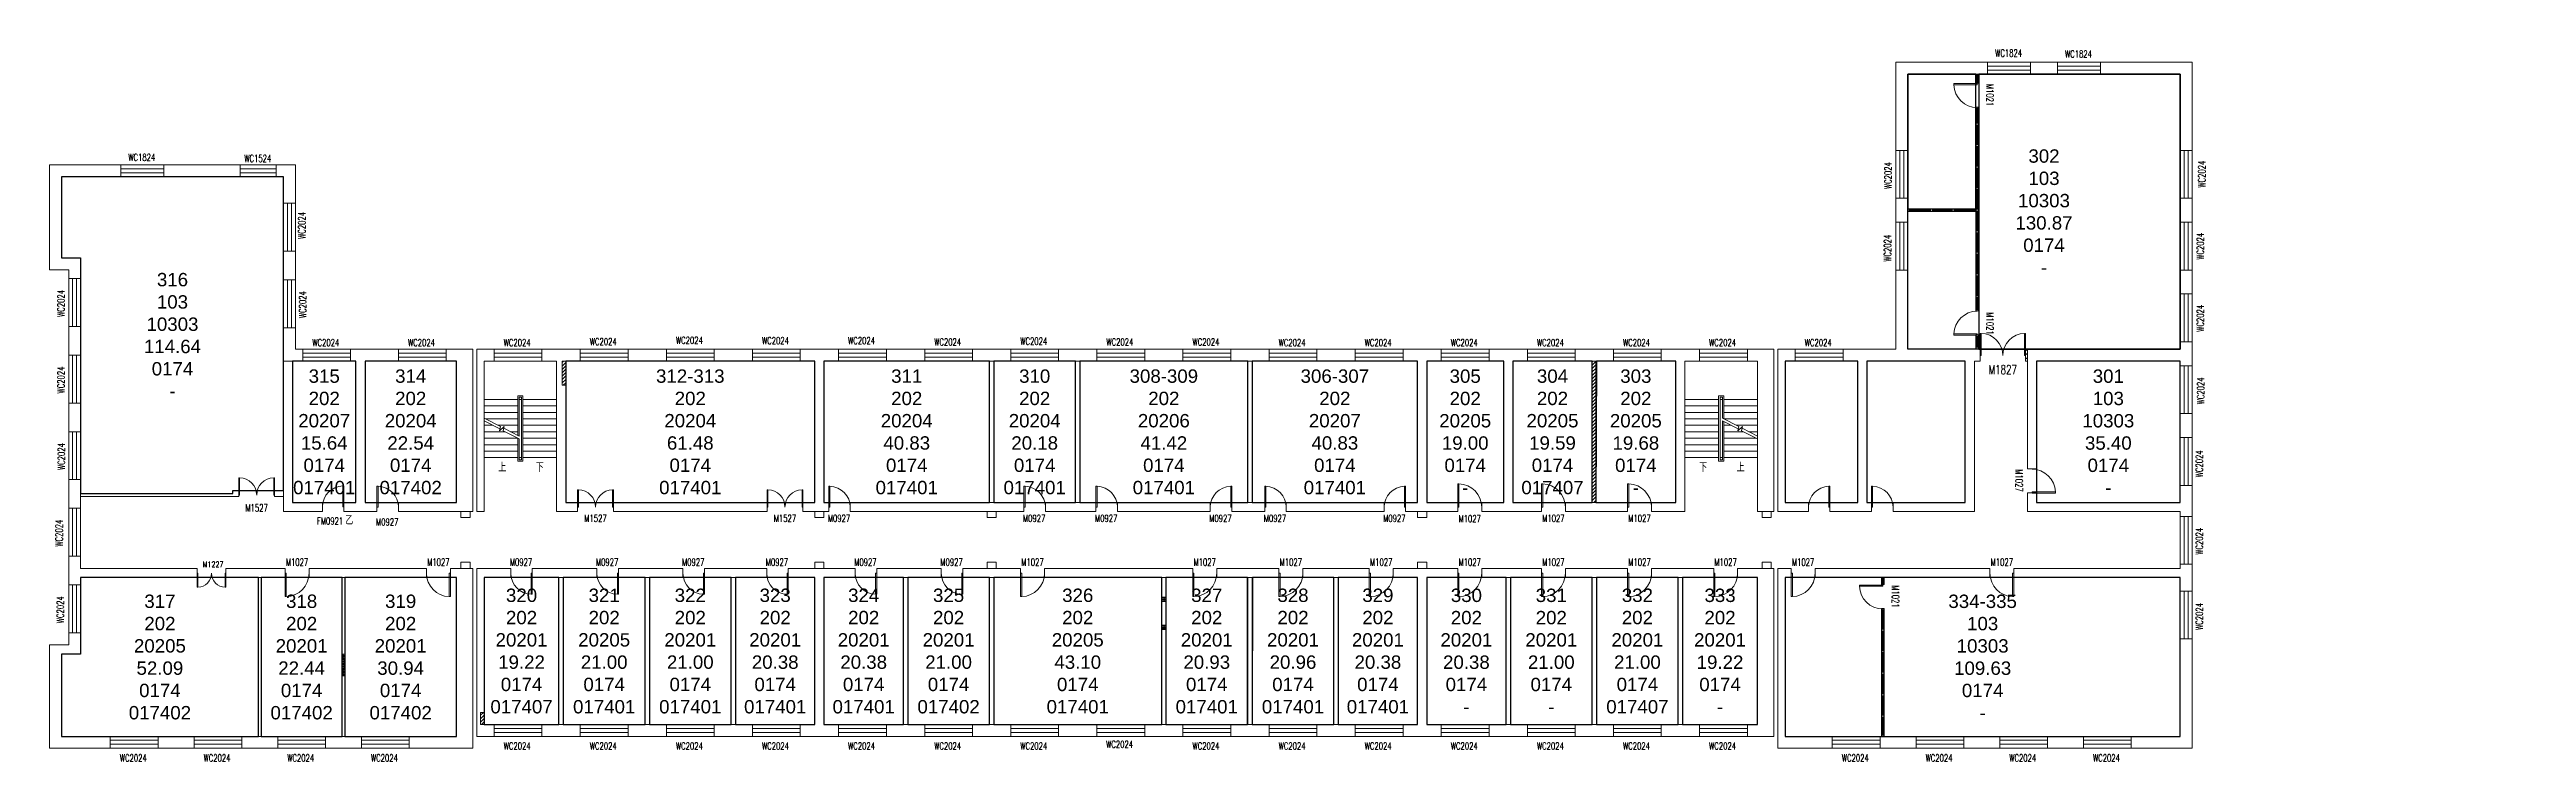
# Model space of a CAD drawing. Header units: millimetres. Extents: x 190400 to 293963, y 161675 to 191428.
import ezdxf

# ---------------------------------------------------------------- set-up
doc = ezdxf.new("R2010")
doc.units = ezdxf.units.MM
doc.header["$LTSCALE"] = 1000
doc.linetypes.add('DASH', pattern=[0.35, 0.25, -0.1])
doc.layers.add('body', color=30, linetype='Continuous', lineweight=15)
for name, color, linetype in [('RM', 4, 'Continuous'), ('RM$', 5, 'Continuous'), ('RM$TXT', 5, 'Continuous')]:
    doc.layers.add(name, color=color, linetype=linetype)
doc.styles.add('_TCH_DIM', font='SIMPLEX', dxfattribs={"bigfont": 'GBCBIG'})
doc.styles.add('_TCH_WINDOW', font='SIMPLEX', dxfattribs={"height": 3.5, "bigfont": 'GBCBIG'})
doc.styles.get("Standard").update_dxf_attribs({"font": 'arial.ttf'})
pattern_1 = [(0, (-10443.076, 17403.58), (0, 48), []), (90, (-10443.076, 17403.58), (-48, 48), [48, -48])]

msp = doc.modelspace()

# ---------------------------------------------------------------- texts
at = {"layer": 'body', "color": 30}
for s, style, p in [('上', '_TCH_DIM', (209161, 173784)), ('上', '_TCH_DIM', (209161, 173784)), ('上', '_TCH_DIM', (209161, 173784)), ('上', '_TCH_DIM', (209161, 173784)), ('上', '_TCH_DIM', (209161, 173784)), ('下', '_TCH_DIM', (210728, 173784)), ('下', '_TCH_DIM', (210728, 173784)), ('下', '_TCH_DIM', (210728, 173784)), ('下', '_TCH_DIM', (210728, 173784)), ('下', '_TCH_DIM', (210728, 173784)), ('下', '_TCH_DIM', (259373, 173784)), ('上', '_TCH_DIM', (260936, 173784)), ('上', '_TCH_DIM', (260936, 173784)), ('上', '_TCH_DIM', (260936, 173784)), ('上', '_TCH_DIM', (260936, 173784)), ('上', '_TCH_DIM', (260936, 173784)), ('乙', '_TCH_WINDOW', (202760, 171574))]:
    msp.add_text(s, height=338, dxfattribs=dict(at, style=style)).set_placement(p)
at = {"layer": 'body', "color": 30, "style": '_TCH_WINDOW', "width": 0.705882}
msp.add_text('FM0921', height=297.5, dxfattribs=at).set_placement((201580, 171574))
at = {"layer": 'body', "insert": (293956, 168541), "char_height": 2.5, "attachment_point": 1}
msp.add_mtext_dynamic_manual_height_columns('{\\fSimSun|b0|i0|c134|p2;首层}', width=5096.77, gutter_width=12.5, heights=[0], dxfattribs=at)
at = {"layer": 'RM$TXT', "char_height": 558.8, "attachment_point": 8}
for s, insert in [('302^M^J103^M^J10303^M^J130.87^M^J0174^M^J-^M^J', (273790, 182041)), ('316^M^J103^M^J10303^M^J114.64^M^J0174^M^J-^M^J', (195540, 176876)), ('315^M^J202^M^J20207^M^J15.64^M^J0174^M^J017401^M^J', (201885, 172835)), ('314^M^J202^M^J20204^M^J22.54^M^J0174^M^J017402^M^J', (205500, 172835)), ('312-313^M^J202^M^J20204^M^J61.48^M^J0174^M^J017401^M^J', (217190, 172835)), ('311^M^J202^M^J20204^M^J40.83^M^J0174^M^J017401^M^J', (226240, 172835)), ('310^M^J202^M^J20204^M^J20.18^M^J0174^M^J017401^M^J', (231590, 172835)), ('308-309^M^J202^M^J20206^M^J41.42^M^J0174^M^J017401^M^J', (236990, 172835)), ('306-307^M^J202^M^J20207^M^J40.83^M^J0174^M^J017401^M^J', (244140, 172835)), ('305^M^J202^M^J20205^M^J19.00^M^J0174^M^J-^M^J', (249590, 172841)), ('304^M^J202^M^J20205^M^J19.59^M^J0174^M^J017407^M^J', (253240, 172835)), ('303^M^J202^M^J20205^M^J19.68^M^J0174^M^J-^M^J', (256725, 172841)), ('301^M^J103^M^J10303^M^J35.40^M^J0174^M^J-^M^J', (276480, 172841)), ('320^M^J202^M^J20201^M^J19.22^M^J0174^M^J017407^M^J', (210135, 163675)), ('321^M^J202^M^J20205^M^J21.00^M^J0174^M^J017401^M^J', (213590, 163675)), ('322^M^J202^M^J20201^M^J21.00^M^J0174^M^J017401^M^J', (217190, 163675)), ('323^M^J202^M^J20201^M^J20.38^M^J0174^M^J017401^M^J', (220740, 163675)), ('324^M^J202^M^J20201^M^J20.38^M^J0174^M^J017401^M^J', (224440, 163675)), ('325^M^J202^M^J20201^M^J21.00^M^J0174^M^J017402^M^J', (227990, 163675)), ('326^M^J202^M^J20205^M^J43.10^M^J0174^M^J017401^M^J', (233390, 163675)), ('327^M^J202^M^J20201^M^J20.93^M^J0174^M^J017401^M^J', (238784, 163675)), ('328^M^J202^M^J20201^M^J20.96^M^J0174^M^J017401^M^J', (242390, 163675)), ('329^M^J202^M^J20201^M^J20.38^M^J0174^M^J017401^M^J', (245940, 163675)), ('330^M^J202^M^J20201^M^J20.38^M^J0174^M^J-^M^J', (249640, 163681)), ('331^M^J202^M^J20201^M^J21.00^M^J0174^M^J-^M^J', (253190, 163681)), ('332^M^J202^M^J20201^M^J21.00^M^J0174^M^J017407^M^J', (256790, 163675)), ('333^M^J202^M^J20201^M^J19.22^M^J0174^M^J-^M^J', (260245, 163681)), ('317^M^J202^M^J20205^M^J52.09^M^J0174^M^J017402^M^J', (195015, 163425)), ('318^M^J202^M^J20201^M^J22.44^M^J0174^M^J017402^M^J', (200940, 163425)), ('319^M^J202^M^J20201^M^J30.94^M^J0174^M^J017402^M^J', (205080, 163425)), ('334-335^M^J103^M^J10303^M^J109.63^M^J0174^M^J-^M^J', (271225, 163431))]:
    msp.add_mtext(s, dxfattribs=dict(at, insert=insert))

# ---------------------------------------------------------------- blocks, each defined once
blk = doc.blocks.new('$DorLib2D$00000001')
for p, q in [((0.45, 0.975), (0.5, 0.975)), ((0.45, 0), (0.45, 0.975)), ((0.5, 0), (0.45, 0)), ((0.5, 0), (0.5, 0.975))]:
    blk.add_line(p, q)
at = {"lineweight": 13}
blk.add_arc((0.475, 0), 0.975, 91.46928, 180, dxfattribs=at)
blk = doc.blocks.new('$TCHSYS$WIN2D')
for p, q in [((-0.5, 0.5), (0.5, 0.5)), ((-0.5, 0.5), (-0.5, -0.5)), ((0.5, 0.167), (-0.5, 0.167)), ((0.5, 0.5), (0.5, -0.5)), ((0.5, -0.167), (-0.5, -0.167)), ((-0.5, -0.5), (0.5, -0.5))]:
    blk.add_line(p, q)
blk = doc.blocks.new('$DorLib2D$00000002')
for p, q in [((-0.5, 0), (-0.5, 0.4875)), ((-0.475, 0.4875), (-0.5, 0.4875)), ((-0.475, 0), (-0.475, 0.4875)), ((0.475, 0), (0.475, 0.4875)), ((0.475, 0.4875), (0.5, 0.4875)), ((0.5, 0), (0.5, 0.4875)), ((-0.5, 0), (-0.475, 0)), ((0.5, 0), (0.475, 0))]:
    blk.add_line(p, q)
at = {"lineweight": 13}
for centre, start, end in [((-0.4875, 0), 0, 88.53072), ((0.4875, 0), 91.46928, 180)]:
    blk.add_arc(centre, 0.4875, start, end, dxfattribs=at)

# ---------------------------------------------------------------- hatches: boundary and pattern name
at = {"layer": 'body'}
h = msp.add_hatch(dxfattribs=at)
h.set_pattern_fill('ANSI31', color=30, scale=800, style=0)
h.set_pattern_definition([(45, (-10443.08, -116621.22), (-70.710678, 70.710678), [])])
h.paths.add_polyline_path([(211830, 178404), (211980, 178404), (211980, 177404), (211830, 177404)])
h = msp.add_hatch(dxfattribs=at)
h.set_pattern_fill('ANSI31', color=30, scale=800, style=0)
h.set_pattern_definition([(45, (-10443.08, 17403.58), (-70.710678, 70.710678), [])])
h.paths.add_polyline_path([(254900, 178404), (255050, 178404), (255050, 172504), (254900, 172504)])
h = msp.add_hatch(dxfattribs=at)
h.set_pattern_fill('普通砖', color=30, scale=50, style=0)
h.set_pattern_definition([(45, (-10443.08, 86642.61), (-88.388383, 88.388383), [])])
h.paths.add_polyline_path([(273100, 178904), (273040, 178904), (273040, 178404), (273100, 178404)])
h = msp.add_hatch(dxfattribs=at)
h.set_pattern_fill('AR-B816', color=30, scale=6, style=0)
h.set_pattern_definition(pattern_1)
h.paths.add_polyline_path([(236900, 168544), (237080, 168544), (237080, 168364), (236900, 168364)])
h.paths.add_polyline_path([(236900, 167364), (237080, 167364), (237080, 167184), (236900, 167184)])
h = msp.add_hatch(dxfattribs=at)
h.set_pattern_fill('AR-B816', color=30, scale=6, style=0)
h.set_pattern_definition(pattern_1)
h.paths.add_polyline_path([(202630, 166153), (202750, 166153), (202750, 165253), (202630, 165253)])
h = msp.add_hatch(dxfattribs=at)
h.set_pattern_fill('ANSI31', color=30, scale=800, style=0)
h.set_pattern_definition([(45, (-11553.13, -118736.59), (-70.710678, 70.710678), [])])
h.paths.add_polyline_path([(208420, 163224), (208570, 163224), (208570, 163724), (208420, 163724)])

# ---------------------------------------------------------------- linework, layer by layer
at = {"layer": 'body', "color": 30}
for p, q in [((271430, 190904), (267600, 190904)), ((267600, 190904), (267600, 187214)), ((271430, 190404), (271430, 190904)), ((274350, 190904), (273230, 190904)), ((273230, 190904), (273230, 190404)), ((274350, 190404), (274350, 190904)), ((279980, 190904), (276150, 190904)), ((276150, 190904), (276150, 190404)), ((279980, 187214), (279980, 190904)), ((268100, 190404), (271430, 190404)), ((268100, 187214), (268100, 190404)), ((270970, 190354), (270970, 190070)), ((270995, 190354), (270995, 190070)), ((271005, 190354), (271005, 190070)), ((271030, 190354), (271030, 190070)), ((272165, 190404), (272015, 190404)), ((273230, 190404), (274350, 190404)), ((276150, 190404), (279480, 190404)), ((279480, 190404), (279480, 187214)), ((270970, 188970), (270970, 188354)), ((270995, 188970), (270995, 188354)), ((271005, 188970), (271005, 188354)), ((271030, 188970), (271030, 188354)), ((270970, 188274), (270970, 187454)), ((270995, 188274), (270995, 187454)), ((271005, 188274), (271005, 187454)), ((271030, 188274), (271030, 187454)), ((193375, 186604), (190400, 186604)), ((190400, 186604), (190400, 182224)), ((193375, 186104), (193375, 186604)), ((198375, 186604), (195175, 186604)), ((195175, 186604), (195175, 186104)), ((198375, 186104), (198375, 186604)), ((200680, 186604), (199875, 186604)), ((199875, 186604), (199875, 186104)), ((200680, 185004), (200680, 186604)), ((267600, 187214), (268100, 187214)), ((268100, 187214), (268100, 184281)), ((270970, 187374), (270970, 186554)), ((270970, 186474), (270970, 185654)), ((270995, 187374), (270995, 186554)), ((270995, 186474), (270995, 185654)), ((271005, 187374), (271005, 186554)), ((271005, 186474), (271005, 185654)), ((271030, 187374), (271030, 186554)), ((271030, 186474), (271030, 185654)), ((279480, 187214), (279980, 187214)), ((190900, 186104), (193375, 186104)), ((190900, 186104), (190900, 182724)), ((195175, 186104), (198375, 186104)), ((199875, 186104), (200180, 186104)), ((200180, 186104), (200180, 185004)), ((270970, 185574), (270970, 184754)), ((270995, 185574), (270995, 184754)), ((271005, 185574), (271005, 184754)), ((271030, 185574), (271030, 184754)), ((200180, 185004), (200680, 185004)), ((268100, 185214), (267600, 185214)), ((267600, 185214), (267600, 185139)), ((267600, 185139), (267600, 184214)), ((268100, 184214), (268100, 185064)), ((269050, 184744), (268150, 184744)), ((269050, 184719), (268150, 184719)), ((269050, 184709), (268150, 184709)), ((269050, 184684), (268150, 184684)), ((269950, 184744), (269130, 184744)), ((269950, 184719), (269130, 184719)), ((269950, 184709), (269130, 184709)), ((269950, 184684), (269130, 184684)), ((270960, 184744), (270030, 184744)), ((270960, 184719), (270030, 184719)), ((270960, 184709), (270030, 184709)), ((270960, 184684), (270030, 184684)), ((270970, 184674), (270970, 183854)), ((270995, 184674), (270995, 183854)), ((271005, 184674), (271005, 183854)), ((271030, 184674), (271030, 183854)), ((279980, 185214), (279480, 185214)), ((279480, 185214), (279480, 184214)), ((279980, 184214), (279980, 185214)), ((267600, 184214), (268100, 184214)), ((270970, 183774), (270970, 182954)), ((270995, 183774), (270995, 182954)), ((271005, 183774), (271005, 182954)), ((271030, 183774), (271030, 182954)), ((279480, 184214), (279980, 184214)), ((191700, 182724), (190900, 182724)), ((191700, 181854), (191700, 182724)), ((200680, 183004), (200180, 183004)), ((200180, 183004), (200180, 181804)), ((200680, 181804), (200680, 183004)), ((270970, 182874), (270970, 182054)), ((270995, 182874), (270995, 182054)), ((271005, 182874), (271005, 182054)), ((271030, 182874), (271030, 182054)), ((191200, 182224), (190400, 182224)), ((191200, 182224), (191200, 181854)), ((191200, 181854), (191700, 181854)), ((200180, 181804), (200680, 181804)), ((268100, 182214), (267600, 182214)), ((267600, 182214), (267600, 178904)), ((268100, 178904), (268100, 182214)), ((270970, 181974), (270970, 181154)), ((270995, 181974), (270995, 181154)), ((271005, 181974), (271005, 181154)), ((271030, 181974), (271030, 181154)), ((279980, 182214), (279480, 182214)), ((279480, 182214), (279480, 181214)), ((279980, 181214), (279980, 182214)), ((270970, 181074), (270970, 180559)), ((270995, 181074), (270995, 180559)), ((271005, 181074), (271005, 180559)), ((271030, 181074), (271030, 180559)), ((279480, 181214), (279980, 181214)), ((191200, 179854), (191200, 178654)), ((191700, 179854), (191200, 179854)), ((191700, 178654), (191700, 179854)), ((200680, 179804), (200180, 179804)), ((200180, 179804), (200180, 178404)), ((200680, 178904), (200680, 179804)), ((270970, 179429), (270970, 178984)), ((270995, 179429), (270995, 178984)), ((271005, 179429), (271005, 178984)), ((271030, 179429), (271030, 178984)), ((279980, 179214), (279480, 179214)), ((279480, 179214), (279480, 178904)), ((279980, 178714), (279980, 179214)), ((191200, 178654), (191700, 178654)), ((200180, 178404), (200180, 172124)), ((200560, 178404), (200180, 178404)), ((200180, 178404), (200990, 178404)), ((200560, 178404), (200560, 172504)), ((200990, 178904), (200680, 178904)), ((200990, 178404), (200990, 178904)), ((203400, 178904), (202990, 178904)), ((202990, 178904), (202990, 178404)), ((202990, 178404), (203210, 178404)), ((203210, 178404), (203210, 172504)), ((204990, 178904), (203400, 178904)), ((203590, 178404), (204990, 178404)), ((203590, 178404), (203590, 172504)), ((204990, 178404), (204990, 178904)), ((208100, 178904), (206990, 178904)), ((206990, 178904), (206990, 178404)), ((206990, 178404), (207410, 178404)), ((207410, 172504), (207410, 178404)), ((208100, 172124), (208100, 178904)), ((208260, 178904), (208260, 172124)), ((208990, 178904), (208260, 178904)), ((208570, 178404), (208570, 172124)), ((208570, 178404), (208990, 178404)), ((211600, 178404), (208570, 178404)), ((208570, 178404), (208570, 176804)), ((208990, 178404), (208990, 178904)), ((211790, 178904), (210990, 178904)), ((210990, 178904), (210990, 178404)), ((210990, 178404), (211600, 178404)), ((211600, 172124), (211600, 178404)), ((211600, 176804), (211600, 178404)), ((212590, 178904), (211790, 178904)), ((211980, 172504), (211980, 178404)), ((211980, 178404), (212590, 178404)), ((212590, 178404), (212590, 178904)), ((216190, 178904), (214590, 178904)), ((214590, 178904), (214590, 178404)), ((214590, 178404), (216190, 178404)), ((216190, 178404), (216190, 178904)), ((219790, 178904), (218190, 178904)), ((218190, 178904), (218190, 178404)), ((218190, 178404), (219790, 178404)), ((219790, 178404), (219790, 178904)), ((222590, 178904), (221790, 178904)), ((221790, 178904), (221790, 178404)), ((221790, 178404), (222400, 178404)), ((222400, 172504), (222400, 178404)), ((223390, 178904), (222590, 178904)), ((222780, 178404), (223390, 178404)), ((222780, 172504), (222780, 178404)), ((223390, 178404), (223390, 178904)), ((226990, 178904), (225390, 178904)), ((225390, 178904), (225390, 178404)), ((225390, 178404), (226990, 178404)), ((226990, 178404), (226990, 178904)), ((230590, 178904), (228990, 178904)), ((228990, 178904), (228990, 178404)), ((228990, 178404), (230590, 178404)), ((229700, 172504), (229700, 178404)), ((229700, 178404), (229880, 178404)), ((229880, 172504), (229880, 178404)), ((230590, 178404), (230590, 178904)), ((234190, 178904), (232590, 178904)), ((232590, 178904), (232590, 178404)), ((232590, 178404), (234190, 178404)), ((233300, 172504), (233300, 178404)), ((233300, 178404), (233480, 178404)), ((233480, 172504), (233480, 178404)), ((234190, 178404), (234190, 178904)), ((237790, 178904), (236190, 178904)), ((236190, 178904), (236190, 178404)), ((236190, 178404), (237790, 178404)), ((237790, 178404), (237790, 178904)), ((241390, 178904), (239790, 178904)), ((239790, 178904), (239790, 178404)), ((239790, 178404), (241390, 178404)), ((240500, 172504), (240500, 178404)), ((240500, 178404), (240680, 178404)), ((240680, 172504), (240680, 178404)), ((241390, 178404), (241390, 178904)), ((244990, 178904), (243390, 178904)), ((243390, 178904), (243390, 178404)), ((243390, 178404), (244990, 178404)), ((244990, 178404), (244990, 178904)), ((247790, 178904), (246990, 178904)), ((246990, 178904), (246990, 178404)), ((246990, 178404), (247600, 178404)), ((247600, 172504), (247600, 178404)), ((248590, 178904), (247790, 178904)), ((247980, 172504), (247980, 178404)), ((247980, 178404), (248590, 178404)), ((248590, 178404), (248590, 178904)), ((251390, 178904), (250590, 178904)), ((250590, 178904), (250590, 178404)), ((250590, 178404), (251200, 178404)), ((251200, 178404), (251200, 173754)), ((252190, 178904), (251390, 178904)), ((251580, 178404), (252190, 178404)), ((251580, 173754), (251580, 178404)), ((252190, 178404), (252190, 178904)), ((255790, 178904), (254190, 178904)), ((254190, 178904), (254190, 178404)), ((254190, 178404), (255790, 178404)), ((254900, 178404), (255080, 178404)), ((255790, 178404), (255790, 178904)), ((258590, 178904), (257790, 178904)), ((257790, 178904), (257790, 178404)), ((257790, 178404), (258400, 178404)), ((258400, 172504), (258400, 178404)), ((259390, 178904), (258590, 178904)), ((258780, 178404), (259390, 178404)), ((258780, 172124), (258780, 178404)), ((261810, 178404), (258780, 178404)), ((258780, 178404), (258780, 176804)), ((259390, 178404), (259390, 178904)), ((262500, 178904), (261390, 178904)), ((261390, 178904), (261390, 178404)), ((261390, 178404), (261810, 178404)), ((261810, 172124), (261810, 178404)), ((261810, 176804), (261810, 178404)), ((262500, 172124), (262500, 178904)), ((262660, 178904), (262660, 172124)), ((263390, 178904), (262660, 178904)), ((262970, 178404), (262970, 172504)), ((262970, 178404), (263390, 178404)), ((263390, 178404), (263390, 178904)), ((266190, 178904), (265390, 178904)), ((265390, 178904), (265390, 178404)), ((265390, 178404), (266000, 178404)), ((266000, 172504), (266000, 178404)), ((267600, 178904), (266190, 178904)), ((266380, 172504), (266380, 178404)), ((267790, 178404), (266380, 178404)), ((270500, 178404), (267790, 178404)), ((271120, 178904), (268100, 178904)), ((270500, 178404), (270500, 172504)), ((270880, 178404), (270880, 172124)), ((270880, 178404), (271120, 178404)), ((271120, 178904), (271120, 178404)), ((273100, 178904), (273020, 178904)), ((273020, 178904), (273020, 178404)), ((273020, 178404), (273100, 178404)), ((279480, 178904), (273100, 178904)), ((273100, 178904), (273100, 173904)), ((273300, 178904), (273165, 178904)), ((279480, 178404), (273480, 178404)), ((273480, 173904), (273480, 178404)), ((279480, 178404), (279480, 178214)), ((279480, 178214), (279980, 178214)), ((279980, 178214), (279980, 178714)), ((191200, 176654), (191200, 175454)), ((191700, 176654), (191200, 176654)), ((191700, 175454), (191700, 176654)), ((209975, 176804), (208570, 176804)), ((208570, 176804), (208570, 174374)), ((209975, 176804), (208570, 176804)), ((209975, 176534), (208570, 176534)), ((209975, 176264), (208570, 176264)), ((209975, 175296), (209975, 176954)), ((209975, 176954), (210195, 176954)), ((210035, 175265), (210035, 176894)), ((210035, 176894), (210135, 176894)), ((210035, 175265), (210035, 176804)), ((210135, 176804), (210035, 176804)), ((210135, 176894), (210135, 174284)), ((210135, 176804), (210135, 174374)), ((210195, 176954), (210195, 174224)), ((210195, 176804), (211600, 176804)), ((211600, 176804), (210195, 176804)), ((210195, 176534), (211600, 176534)), ((210195, 176264), (211600, 176264)), ((211600, 176026), (211600, 176804)), ((258780, 175265), (258780, 176804)), ((258780, 176804), (260185, 176804)), ((260185, 176804), (258780, 176804)), ((258780, 176534), (260185, 176534)), ((258780, 176264), (260185, 176264)), ((260405, 176954), (260185, 176954)), ((260185, 176954), (260185, 174224)), ((260345, 176894), (260245, 176894)), ((260245, 176894), (260245, 174284)), ((260245, 176804), (260245, 174374)), ((260345, 176804), (260245, 176804)), ((260345, 176026), (260345, 176894)), ((260345, 176026), (260345, 176804)), ((260405, 175995), (260405, 176954)), ((261810, 176804), (260405, 176804)), ((261810, 176804), (260405, 176804)), ((261810, 176534), (260405, 176534)), ((261810, 176264), (260405, 176264)), ((261810, 176804), (261810, 174374)), ((279980, 176214), (279480, 176214)), ((279480, 176214), (279480, 175214)), ((279980, 175214), (279980, 176214)), ((191200, 175454), (191700, 175454)), ((209251, 175672), (208570, 176026)), ((209229, 175571), (208570, 175913)), ((208934, 175724), (208570, 175724)), ((209454, 175454), (208570, 175454)), ((209973, 175184), (208570, 175184)), ((209975, 175994), (208631, 175994)), ((209975, 175724), (209151, 175724)), ((209211, 175489), (209251, 175672)), ((209409, 175671), (209211, 175489)), ((209371, 175497), (209409, 175671)), ((210035, 175152), (209371, 175497)), ((210035, 175265), (209393, 175598)), ((209975, 175454), (209670, 175454)), ((209975, 174224), (209975, 175183)), ((210035, 174374), (210035, 175152)), ((210035, 174284), (210035, 175152)), ((210195, 175994), (211600, 175994)), ((210195, 175724), (211600, 175724)), ((210195, 175454), (211600, 175454)), ((210195, 175184), (211600, 175184)), ((211600, 174374), (211600, 175913)), ((258780, 175994), (260185, 175994)), ((258780, 175724), (260185, 175724)), ((258780, 175454), (260185, 175454)), ((258780, 175184), (260185, 175184)), ((258780, 174374), (258780, 175152)), ((261026, 175672), (260345, 176026)), ((260345, 174374), (260345, 175913)), ((261004, 175571), (260345, 175913)), ((260345, 174284), (260345, 175913)), ((260405, 174224), (260405, 175882)), ((260709, 175724), (260405, 175724)), ((261229, 175454), (260405, 175454)), ((261748, 175184), (260405, 175184)), ((261810, 175994), (260406, 175994)), ((261810, 175724), (260926, 175724)), ((260986, 175489), (261026, 175672)), ((261184, 175671), (260986, 175489)), ((261146, 175497), (261184, 175671)), ((261810, 175152), (261146, 175497)), ((261810, 175265), (261168, 175598)), ((261810, 175454), (261445, 175454)), ((279480, 175214), (279980, 175214)), ((209975, 174914), (208570, 174914)), ((209975, 174644), (208570, 174644)), ((209975, 174374), (208570, 174374)), ((210195, 174224), (209975, 174224)), ((210035, 174374), (210135, 174374)), ((210135, 174284), (210035, 174284)), ((210195, 174914), (211600, 174914)), ((210195, 174644), (211600, 174644)), ((210195, 174374), (211600, 174374)), ((258780, 174914), (260185, 174914)), ((258780, 174644), (260185, 174644)), ((258780, 174374), (260185, 174374)), ((260185, 174224), (260405, 174224)), ((260345, 174374), (260245, 174374)), ((260245, 174284), (260345, 174284)), ((261810, 174914), (260405, 174914)), ((261810, 174644), (260405, 174644)), ((261810, 174374), (260405, 174374)), ((191200, 173454), (191200, 172254)), ((191700, 173454), (191200, 173454)), ((191700, 172254), (191700, 173454)), ((198070, 172994), (198310, 172994)), ((198310, 172754), (198310, 172994)), ((251200, 173754), (251200, 172754)), ((251580, 172754), (251580, 173754)), ((273100, 173904), (273480, 173904)), ((279980, 173214), (279480, 173214)), ((279480, 173214), (279480, 172504)), ((279980, 172314), (279980, 173214)), ((191200, 172254), (191700, 172254)), ((191700, 172874), (191700, 172754)), ((198070, 172874), (191700, 172874)), ((191700, 172754), (198310, 172754)), ((200180, 172124), (201810, 172124)), ((201810, 172504), (200560, 172504)), ((201810, 172124), (201810, 172504)), ((203210, 172504), (202710, 172504)), ((202710, 172504), (202710, 172124)), ((202710, 172124), (203400, 172124)), ((203400, 172124), (204090, 172124)), ((204090, 172504), (203590, 172504)), ((204090, 172124), (204090, 172504)), ((207410, 172504), (204990, 172504)), ((204990, 172504), (204990, 172124)), ((204990, 172124), (208100, 172124)), ((208570, 172124), (208260, 172124)), ((211600, 172124), (212480, 172124)), ((212480, 172504), (211980, 172504)), ((212480, 172124), (212480, 172504)), ((220400, 172504), (213980, 172504)), ((213980, 172504), (213980, 172124)), ((213980, 172124), (220400, 172124)), ((220400, 172124), (220400, 172504)), ((222400, 172504), (221900, 172504)), ((221900, 172504), (221900, 172124)), ((221900, 172124), (222590, 172124)), ((222590, 172124), (222980, 172124)), ((222980, 172504), (222780, 172504)), ((222980, 172124), (222980, 172504)), ((231140, 172504), (223880, 172504)), ((223880, 172504), (223880, 172124)), ((223880, 172124), (231140, 172124)), ((229700, 172504), (229880, 172504)), ((231140, 172124), (231140, 172504)), ((234151, 172504), (232040, 172504)), ((232040, 172504), (232040, 172124)), ((232040, 172124), (234151, 172124)), ((233300, 172504), (233480, 172504)), ((234151, 172124), (234151, 172504)), ((238929, 172504), (235051, 172504)), ((235051, 172504), (235051, 172124)), ((235051, 172124), (238929, 172124)), ((238929, 172124), (238929, 172504)), ((241208, 172504), (239829, 172504)), ((239829, 172124), (239829, 172504)), ((239829, 172124), (241208, 172124)), ((240500, 172504), (240680, 172504)), ((241208, 172124), (241208, 172504)), ((246200, 172504), (242108, 172504)), ((242108, 172504), (242108, 172124)), ((242108, 172124), (246200, 172124)), ((246200, 172124), (246200, 172504)), ((247600, 172504), (247100, 172504)), ((247100, 172504), (247100, 172124)), ((247100, 172124), (247790, 172124)), ((247790, 172124), (249280, 172124)), ((249280, 172504), (247980, 172504)), ((249280, 172124), (249280, 172504)), ((251200, 172504), (250280, 172504)), ((250280, 172504), (250280, 172124)), ((250280, 172124), (251390, 172124)), ((251200, 172754), (251200, 172504)), ((251390, 172124), (252780, 172124)), ((251580, 172504), (251580, 172754)), ((252780, 172504), (251580, 172504)), ((252780, 172124), (252780, 172504)), ((256380, 172504), (253780, 172504)), ((253780, 172504), (253780, 172124)), ((253780, 172124), (256380, 172124)), ((254900, 172504), (255080, 172504)), ((256380, 172124), (256380, 172504)), ((258400, 172504), (257380, 172504)), ((257380, 172504), (257380, 172124)), ((257380, 172124), (258780, 172124)), ((261810, 172124), (262500, 172124)), ((262660, 172124), (263940, 172124)), ((263940, 172504), (262970, 172504)), ((263940, 172124), (263940, 172504)), ((266000, 172504), (264840, 172504)), ((264840, 172504), (264840, 172124)), ((264840, 172124), (266190, 172124)), ((266190, 172124), (266580, 172124)), ((266580, 172504), (266380, 172504)), ((266580, 172124), (266580, 172504)), ((270500, 172504), (267480, 172504)), ((267480, 172504), (267480, 172124)), ((267480, 172124), (270880, 172124)), ((273480, 172904), (273100, 172904)), ((273100, 172904), (273100, 172124)), ((273100, 172124), (279480, 172124)), ((273480, 172504), (273480, 172904)), ((279480, 172504), (273480, 172504)), ((279480, 172124), (279480, 171914)), ((279980, 171914), (279980, 172314)), ((279480, 171914), (279980, 171914)), ((191700, 170254), (191200, 170254)), ((191200, 170254), (191200, 169554)), ((191700, 169744), (191700, 170254)), ((279980, 169914), (279480, 169914)), ((279480, 169914), (279480, 169744)), ((279980, 169554), (279980, 169914)), ((191200, 169554), (191200, 169054)), ((191200, 169054), (191700, 169054)), ((195405, 169744), (191700, 169744)), ((191700, 169364), (194405, 169364)), ((191700, 169054), (191700, 169364)), ((196575, 169744), (195405, 169744)), ((195405, 169364), (196575, 169364)), ((195655, 169364), (195775, 169364)), ((196575, 169364), (196575, 169744)), ((200250, 169744), (197775, 169744)), ((197775, 169744), (197775, 169364)), ((197775, 169364), (200250, 169364)), ((199130, 162724), (199130, 169364)), ((199130, 169364), (199250, 169364)), ((199250, 162724), (199250, 169364)), ((200250, 169364), (200250, 169744)), ((206160, 169744), (201250, 169744)), ((201250, 169744), (201250, 169364)), ((201250, 169364), (206160, 169364)), ((202630, 169364), (202630, 166153)), ((202750, 169364), (202630, 169364)), ((202750, 166153), (202750, 169364)), ((206160, 169364), (206160, 169744)), ((208100, 169744), (207160, 169744)), ((207160, 169744), (207160, 169364)), ((207160, 169364), (207410, 169364)), ((207410, 162724), (207410, 169364)), ((208100, 162224), (208100, 169744)), ((208260, 169744), (208260, 162724)), ((209685, 169744), (208260, 169744)), ((208570, 169364), (208570, 163224)), ((208570, 169364), (209685, 169364)), ((209685, 169364), (209685, 169744)), ((213285, 169744), (210585, 169744)), ((210585, 169744), (210585, 169364)), ((210585, 169364), (213285, 169364)), ((211700, 163224), (211700, 169364)), ((211700, 169364), (211880, 169364)), ((211880, 163224), (211880, 169364)), ((213285, 169364), (213285, 169744)), ((216885, 169744), (214185, 169744)), ((214185, 169744), (214185, 169364)), ((214185, 169364), (216885, 169364)), ((215300, 163224), (215300, 169364)), ((215300, 169364), (215480, 169364)), ((215480, 163224), (215480, 169364)), ((216885, 169364), (216885, 169744)), ((220385, 169744), (217785, 169744)), ((217785, 169744), (217785, 169364)), ((217785, 169364), (220385, 169364)), ((218900, 163224), (218900, 169364)), ((218900, 169364), (219080, 169364)), ((219080, 163224), (219080, 169364)), ((220385, 169364), (220385, 169744)), ((222590, 169744), (221285, 169744)), ((221285, 169744), (221285, 169364)), ((221285, 169364), (222400, 169364)), ((222400, 163224), (222400, 169364)), ((224085, 169744), (222590, 169744)), ((222780, 163224), (222780, 169364)), ((222780, 169364), (224085, 169364)), ((224085, 169364), (224085, 169744)), ((227685, 169744), (224985, 169744)), ((224985, 169744), (224985, 169364)), ((224985, 169364), (227685, 169364)), ((226100, 163224), (226100, 169364)), ((226100, 169364), (226280, 169364)), ((226280, 163224), (226280, 169364)), ((227685, 169364), (227685, 169744)), ((231000, 169744), (228585, 169744)), ((228585, 169744), (228585, 169364)), ((228585, 169364), (231000, 169364)), ((229700, 163224), (229700, 169364)), ((229700, 169364), (229880, 169364)), ((229880, 163224), (229880, 169364)), ((231000, 169364), (231000, 169744)), ((238200, 169744), (232000, 169744)), ((232000, 169744), (232000, 169364)), ((232000, 169364), (238200, 169364)), ((236900, 169364), (236900, 168364)), ((237080, 169364), (236900, 169364)), ((237080, 168364), (237080, 169364)), ((238200, 169364), (238200, 169744)), ((241800, 169744), (239200, 169744)), ((239200, 169744), (239200, 169364)), ((239200, 169364), (241800, 169364)), ((240488, 163224), (240488, 169364)), ((240500, 163224), (240500, 169364)), ((240500, 169364), (240680, 169364)), ((240680, 163224), (240680, 169364)), ((240692, 163224), (240692, 169364)), ((241800, 169364), (241800, 169744)), ((245580, 169744), (242800, 169744)), ((242800, 169744), (242800, 169364)), ((242800, 169364), (245580, 169364)), ((244100, 163224), (244100, 169364)), ((244100, 169364), (244280, 169364)), ((244280, 163224), (244280, 169364)), ((245580, 169364), (245580, 169744)), ((247790, 169744), (246580, 169744)), ((246580, 169744), (246580, 169364)), ((246580, 169364), (247600, 169364)), ((247600, 163224), (247600, 169364)), ((249280, 169744), (247790, 169744)), ((247980, 169364), (249280, 169364)), ((247980, 163224), (247980, 169364)), ((249280, 169364), (249280, 169744)), ((252780, 169744), (250280, 169744)), ((250280, 169744), (250280, 169364)), ((250280, 169364), (252780, 169364)), ((251300, 163224), (251300, 169364)), ((251300, 169364), (251480, 169364)), ((251480, 163224), (251480, 169364)), ((252780, 169364), (252780, 169744)), ((256380, 169744), (253780, 169744)), ((253780, 169744), (253780, 169364)), ((253780, 169364), (256380, 169364)), ((254900, 163224), (254900, 169364)), ((254900, 169364), (255080, 169364)), ((255080, 163224), (255080, 169364)), ((256380, 169364), (256380, 169744)), ((259980, 169744), (257380, 169744)), ((257380, 169744), (257380, 169364)), ((257380, 169364), (259980, 169364)), ((258500, 163224), (258500, 169364)), ((258500, 169364), (258680, 169364)), ((258680, 163224), (258680, 169364)), ((259980, 169364), (259980, 169744)), ((262500, 169744), (260980, 169744)), ((260980, 169744), (260980, 169364)), ((260980, 169364), (261810, 169364)), ((261810, 163224), (261810, 169364)), ((262500, 162724), (262500, 169744)), ((263220, 169744), (262660, 169744)), ((262660, 169744), (262660, 162224)), ((262970, 169364), (263220, 169364)), ((262970, 169364), (262970, 162724)), ((263220, 169364), (263220, 169744)), ((269850, 169744), (264220, 169744)), ((264220, 169744), (264220, 169364)), ((264220, 169364), (269850, 169364)), ((267020, 169324), (267020, 169104)), ((267045, 169324), (267045, 169104)), ((267055, 169324), (267055, 169104)), ((267080, 169324), (267080, 169104)), ((270850, 169744), (269850, 169744)), ((269850, 169364), (270850, 169364)), ((271530, 169744), (270850, 169744)), ((270850, 169364), (271530, 169364)), ((271530, 169364), (271530, 169744)), ((279480, 169744), (272530, 169744)), ((272530, 169744), (272530, 169364)), ((272530, 169364), (279480, 169364)), ((279480, 169364), (279480, 168794)), ((279980, 168794), (279980, 169554)), ((236900, 168544), (237080, 168544)), ((236900, 168364), (237080, 168364)), ((267020, 168014), (267020, 167204)), ((267045, 168014), (267045, 167204)), ((267055, 168014), (267055, 167204)), ((267080, 168014), (267080, 167204)), ((279480, 168794), (279980, 168794)), ((191700, 167054), (191200, 167054)), ((191200, 167054), (191200, 166544)), ((191700, 166164), (191700, 167054)), ((237080, 167364), (236900, 167364)), ((236900, 167364), (236900, 163224)), ((237080, 167184), (236900, 167184)), ((237080, 163224), (237080, 167364)), ((267020, 167124), (267020, 166304)), ((267045, 167124), (267045, 166304)), ((267055, 167124), (267055, 166304)), ((267080, 167124), (267080, 166304)), ((279980, 166794), (279480, 166794)), ((279480, 166794), (279480, 162724)), ((279980, 162224), (279980, 166794)), ((191200, 166544), (190400, 166544)), ((190400, 166544), (190400, 162224)), ((191700, 166164), (190900, 166164)), ((190900, 166164), (190900, 162724)), ((202630, 166153), (202750, 166153)), ((267020, 166224), (267020, 165404)), ((267045, 166224), (267045, 165404)), ((267055, 166224), (267055, 165404)), ((267080, 166224), (267080, 165404)), ((202750, 165253), (202630, 165253)), ((202630, 165253), (202630, 162724)), ((202750, 162724), (202750, 165253)), ((267020, 165324), (267020, 164504)), ((267045, 165324), (267045, 164504)), ((267055, 165324), (267055, 164504)), ((267080, 165324), (267080, 164504)), ((267020, 164424), (267020, 163604)), ((267045, 164424), (267045, 163604)), ((267055, 164424), (267055, 163604)), ((267080, 164424), (267080, 163604)), ((192940, 162724), (190900, 162724)), ((192940, 162224), (192940, 162724)), ((196440, 162724), (194940, 162724)), ((194940, 162724), (194940, 162224)), ((196440, 162224), (196440, 162724)), ((199940, 162724), (198440, 162724)), ((198440, 162724), (198440, 162224)), ((199130, 162724), (199250, 162724)), ((199940, 162224), (199940, 162724)), ((203440, 162724), (201940, 162724)), ((201940, 162724), (201940, 162224)), ((202630, 162724), (202750, 162724)), ((203440, 162224), (203440, 162724)), ((207410, 162724), (205440, 162724)), ((205440, 162724), (205440, 162224)), ((208260, 162724), (208990, 162724)), ((208990, 163224), (208570, 163224)), ((208990, 162724), (208990, 163224)), ((212590, 163224), (210990, 163224)), ((210990, 163224), (210990, 162724)), ((210990, 162724), (212590, 162724)), ((211700, 163224), (211880, 163224)), ((212590, 162724), (212590, 163224)), ((216190, 163224), (214590, 163224)), ((214590, 163224), (214590, 162724)), ((214590, 162724), (216190, 162724)), ((215300, 163224), (215480, 163224)), ((216190, 162724), (216190, 163224)), ((219790, 163224), (218190, 163224)), ((218190, 163224), (218190, 162724)), ((218190, 162724), (219790, 162724)), ((218900, 163224), (219080, 163224)), ((219790, 162724), (219790, 163224)), ((222400, 163224), (221790, 163224)), ((221790, 163224), (221790, 162724)), ((221790, 162724), (222590, 162724)), ((222590, 162724), (223390, 162724)), ((223390, 163224), (222780, 163224)), ((223390, 162724), (223390, 163224)), ((226990, 163224), (225390, 163224)), ((225390, 163224), (225390, 162724)), ((225390, 162724), (226990, 162724)), ((226100, 163224), (226280, 163224)), ((226990, 162724), (226990, 163224)), ((230590, 163224), (228990, 163224)), ((228990, 163224), (228990, 162724)), ((228990, 162724), (230590, 162724)), ((229700, 163224), (229880, 163224)), ((230590, 162724), (230590, 163224)), ((234190, 163224), (232590, 163224)), ((232590, 163224), (232590, 162724)), ((232590, 162724), (234190, 162724)), ((234190, 162724), (234190, 163224)), ((237790, 163224), (236190, 163224)), ((236190, 163224), (236190, 162724)), ((236190, 162724), (237790, 162724)), ((236900, 163224), (237080, 163224)), ((237790, 162724), (237790, 163224)), ((241390, 163224), (239790, 163224)), ((239790, 163224), (239790, 162724)), ((239790, 162724), (241390, 162724)), ((240500, 163224), (240680, 163224)), ((241390, 162724), (241390, 163224)), ((244990, 163224), (243390, 163224)), ((243390, 163224), (243390, 162724)), ((243390, 162724), (244990, 162724)), ((244100, 163224), (244280, 163224)), ((244990, 162724), (244990, 163224)), ((247600, 163224), (246990, 163224)), ((246990, 163224), (246990, 162724)), ((246990, 162724), (247790, 162724)), ((247790, 162724), (248590, 162724)), ((248590, 163224), (247980, 163224)), ((248590, 162724), (248590, 163224)), ((252190, 163224), (250590, 163224)), ((250590, 163224), (250590, 162724)), ((250590, 162724), (252190, 162724)), ((251300, 163224), (251480, 163224)), ((252190, 162724), (252190, 163224)), ((255790, 163224), (254190, 163224)), ((254190, 163224), (254190, 162724)), ((254190, 162724), (255790, 162724)), ((254900, 163224), (255080, 163224)), ((255790, 162724), (255790, 163224)), ((259390, 163224), (257790, 163224)), ((257790, 163224), (257790, 162724)), ((257790, 162724), (259390, 162724)), ((258500, 163224), (258680, 163224)), ((259390, 162724), (259390, 163224)), ((261810, 163224), (261390, 163224)), ((261390, 163224), (261390, 162724)), ((261390, 162724), (262500, 162724)), ((264940, 162724), (262970, 162724)), ((264940, 162224), (264940, 162724)), ((268440, 162724), (266940, 162724)), ((266940, 162724), (266940, 162224)), ((267020, 163524), (267020, 162774)), ((267045, 163524), (267045, 162774)), ((267055, 163524), (267055, 162774)), ((267080, 163524), (267080, 162774)), ((268440, 162224), (268440, 162724)), ((271940, 162724), (270440, 162724)), ((270440, 162724), (270440, 162224)), ((271940, 162224), (271940, 162724)), ((275440, 162724), (273940, 162724)), ((273940, 162724), (273940, 162224)), ((275440, 162224), (275440, 162724)), ((279480, 162724), (277440, 162724)), ((277440, 162724), (277440, 162224)), ((190400, 162224), (192940, 162224)), ((194940, 162224), (196440, 162224)), ((198440, 162224), (199940, 162224)), ((201940, 162224), (203440, 162224)), ((205440, 162224), (208100, 162224)), ((262660, 162224), (264940, 162224)), ((266940, 162224), (268440, 162224)), ((270440, 162224), (271940, 162224)), ((273940, 162224), (275440, 162224)), ((277440, 162224), (279980, 162224))]:
    msp.add_line(p, q, dxfattribs=at)
at = {"layer": 'body'}
msp.add_line((198070, 172874), (198070, 172994), dxfattribs=at)
at = {"layer": 'body', "color": 30, "linetype": 'DASH'}
for p, q in [((236900, 168364), (236900, 167364)), ((236900, 168364), (236900, 167364)), ((236900, 168364), (236900, 167364)), ((236900, 168364), (236900, 167364)), ((237080, 167364), (237080, 168364)), ((237080, 167364), (237080, 168364)), ((237080, 167364), (237080, 168364)), ((237080, 167364), (237080, 168364))]:
    msp.add_line(p, q, dxfattribs=at)
at = {"layer": 'body', "color": 30}
for points in [[(271060, 190020), (271060, 190404), (270940, 190404), (270940, 190020), (271060, 190020)], [(270960, 190404), (270960, 190364), (270970, 190354), (271030, 190354), (271040, 190364), (271040, 190404)], [(270960, 190020), (270960, 190060), (270970, 190070), (271030, 190070), (271040, 190060), (271040, 190020)], [(270940, 184774), (268100, 184774), (268100, 184654), (270940, 184654), (270940, 180509), (271060, 180509), (271060, 189020), (270940, 189020), (270940, 184774)], [(270960, 189020), (270960, 188980), (270970, 188970), (271030, 188970), (271040, 188980), (271040, 189020)], [(271030, 188274), (270970, 188274), (270960, 188284), (270960, 188344), (270970, 188354), (271030, 188354), (271040, 188344), (271040, 188284)], [(271030, 187374), (270970, 187374), (270960, 187384), (270960, 187444), (270970, 187454), (271030, 187454), (271040, 187444), (271040, 187384)], [(271030, 186474), (270970, 186474), (270960, 186484), (270960, 186544), (270970, 186554), (271030, 186554), (271040, 186544), (271040, 186484)], [(271030, 185574), (270970, 185574), (270960, 185584), (270960, 185644), (270970, 185654), (271030, 185654), (271040, 185644), (271040, 185584)], [(268100, 184754), (268140, 184754), (268150, 184744), (268150, 184684), (268140, 184674), (268100, 184674)], [(269120, 184674), (269060, 184674), (269050, 184684), (269050, 184744), (269060, 184754), (269120, 184754), (269130, 184744), (269130, 184684)], [(270020, 184674), (269960, 184674), (269950, 184684), (269950, 184744), (269960, 184754), (270020, 184754), (270030, 184744), (270030, 184684)], [(271030, 184674), (270970, 184674), (270960, 184684), (270960, 184744), (270970, 184754), (271030, 184754), (271040, 184744), (271040, 184684)], [(271030, 183774), (270970, 183774), (270960, 183784), (270960, 183844), (270970, 183854), (271030, 183854), (271040, 183844), (271040, 183784)], [(271030, 182874), (270970, 182874), (270960, 182884), (270960, 182944), (270970, 182954), (271030, 182954), (271040, 182944), (271040, 182884)], [(271030, 181974), (270970, 181974), (270960, 181984), (270960, 182044), (270970, 182054), (271030, 182054), (271040, 182044), (271040, 181984)], [(271030, 181074), (270970, 181074), (270960, 181084), (270960, 181144), (270970, 181154), (271030, 181154), (271040, 181144), (271040, 181084)], [(270960, 180509), (270960, 180549), (270970, 180559), (271030, 180559), (271040, 180549), (271040, 180509)], [(271060, 178904), (271060, 179509), (270940, 179509), (270940, 178904), (271060, 178904)], [(270960, 179509), (270960, 179439), (270970, 179429), (271030, 179429), (271040, 179439), (271040, 179509)], [(211830, 178404), (211980, 178404), (211980, 177404), (211830, 177404)], [(254900, 178404), (255050, 178404), (255050, 172504), (254900, 172504)], [(270960, 178904), (270960, 178974), (270970, 178984), (271030, 178984), (271040, 178974), (271040, 178904)], [(200180, 172994), (199810, 172994), (199810, 172754), (200180, 172754)], [(207980, 172124), (207600, 172124), (207600, 171864), (207980, 171864)], [(222780, 172124), (222400, 172124), (222400, 171864), (222780, 171864)], [(229980, 172124), (229600, 172124), (229600, 171864), (229980, 171864)], [(247980, 172124), (247600, 172124), (247600, 171864), (247980, 171864)], [(262380, 172124), (262000, 172124), (262000, 171864), (262380, 171864)], [(207980, 170004), (207600, 170004), (207600, 169744), (207980, 169744)], [(222780, 170004), (222400, 170004), (222400, 169744), (222780, 169744)], [(229980, 170004), (229600, 170004), (229600, 169744), (229980, 169744)], [(247980, 170004), (247600, 170004), (247600, 169744), (247980, 169744)], [(262380, 170004), (262000, 170004), (262000, 169744), (262380, 169744)], [(267110, 169064), (267110, 169364), (266990, 169364), (266990, 169064), (267110, 169064)], [(267010, 169364), (267010, 169334), (267020, 169324), (267080, 169324), (267090, 169334), (267090, 169364)], [(267010, 169064), (267010, 169094), (267020, 169104), (267080, 169104), (267090, 169094), (267090, 169064)], [(236900, 168544), (237080, 168544), (237080, 168364), (236900, 168364)], [(267110, 162724), (267110, 168064), (266990, 168064), (266990, 162724), (267110, 162724)], [(267010, 168064), (267010, 168024), (267020, 168014), (267080, 168014), (267090, 168024), (267090, 168064)], [(236900, 167364), (237080, 167364), (237080, 167184), (236900, 167184)], [(267080, 167124), (267020, 167124), (267010, 167134), (267010, 167194), (267020, 167204), (267080, 167204), (267090, 167194), (267090, 167134)], [(202630, 166153), (202750, 166153), (202750, 165253), (202630, 165253)], [(202630, 166153), (202750, 166153), (202750, 165253), (202630, 165253)], [(267080, 166224), (267020, 166224), (267010, 166234), (267010, 166294), (267020, 166304), (267080, 166304), (267090, 166294), (267090, 166234)], [(267080, 165324), (267020, 165324), (267010, 165334), (267010, 165394), (267020, 165404), (267080, 165404), (267090, 165394), (267090, 165334)], [(208420, 163224), (208570, 163224), (208570, 163724), (208420, 163724)], [(267080, 164424), (267020, 164424), (267010, 164434), (267010, 164494), (267020, 164504), (267080, 164504), (267090, 164494), (267090, 164434)], [(267080, 163524), (267020, 163524), (267010, 163534), (267010, 163594), (267020, 163604), (267080, 163604), (267090, 163594), (267090, 163534)], [(267080, 162724), (267020, 162724), (267010, 162724), (267010, 162764), (267020, 162774), (267080, 162774), (267090, 162764), (267090, 162724)]]:
    msp.add_lwpolyline(points, close=True, dxfattribs=at)
at = {"layer": 'RM'}
for points in [[(268100, 190404), (268100, 184794), (268100, 184774), (270940, 184774), (270940, 190404)], [(271060, 190404), (271060, 178904), (279480, 178904), (279480, 190404)], [(262970, 178404), (262970, 172504), (266000, 172504), (266000, 178404)], [(266380, 178404), (266380, 172504), (270500, 172504), (270500, 178404)]]:
    msp.add_lwpolyline(points, close=True, dxfattribs=at)
at = {"layer": 'RM$'}
for points in [[(268100, 190404), (279480, 190404), (279480, 178904), (268100, 178904)], [(190900, 186104), (190900, 182724), (191700, 182724), (191700, 172874), (198070, 172874), (198070, 172994), (200180, 172994), (200180, 186104)], [(200560, 178404), (200560, 172504), (203210, 172504), (203210, 178404)], [(203590, 178404), (203590, 172504), (207410, 172504), (207410, 178404)], [(211980, 178404), (211980, 172504), (222400, 172504), (222400, 178404)], [(222780, 178404), (222780, 172504), (229700, 172504), (229700, 178404)], [(229880, 178404), (229880, 172504), (233300, 172504), (233300, 178404)], [(233480, 178404), (233480, 172504), (240500, 172504), (240500, 178404)], [(240680, 178404), (240680, 172504), (247600, 172504), (247600, 178404)], [(247980, 178404), (247980, 172504), (251200, 172504), (251200, 178404)], [(251580, 178404), (251580, 172504), (254900, 172504), (254900, 178404)], [(255080, 178404), (255050, 172504), (258400, 172504), (258400, 178404)], [(273480, 178404), (273480, 172504), (279480, 172504), (279480, 178404)], [(191700, 169364), (191700, 166164), (190900, 166164), (190900, 162724), (199130, 162724), (199130, 169364)], [(199250, 169364), (199250, 162724), (202630, 162724), (202630, 169364)], [(202750, 169364), (202750, 162724), (207410, 162724), (207410, 169364)], [(208570, 169364), (208570, 163224), (211700, 163224), (211700, 169364)], [(211880, 169364), (211880, 163224), (215300, 163224), (215300, 169364)], [(215480, 169364), (215480, 163224), (218900, 163224), (218900, 169364)], [(219080, 169364), (219080, 163224), (222400, 163224), (222400, 169364)], [(222780, 169364), (222780, 163224), (226100, 163224), (226100, 169364)], [(226280, 169364), (226280, 163224), (229700, 163224), (229700, 169364)], [(229880, 169364), (229880, 163224), (236900, 163224), (236900, 169364)], [(240692, 169364), (240680, 163224), (244100, 163224), (244100, 169364)], [(244280, 169364), (244280, 163224), (247600, 163224), (247600, 169364)], [(247980, 169364), (247980, 163224), (251300, 163224), (251300, 169364)], [(251480, 169364), (251480, 163224), (254900, 163224), (254900, 169364)], [(255080, 169364), (255080, 163224), (258500, 163224), (258500, 169364)], [(258680, 169364), (258680, 163224), (261810, 163224), (261810, 169364)], [(262970, 169364), (262970, 162724), (279480, 162724), (279480, 169364)]]:
    msp.add_lwpolyline(points, close=True, dxfattribs=at)
msp.add_lwpolyline([(237080, 169364), (237080, 163224), (240488, 163224), (240488, 169364), (237080, 169364)], dxfattribs=at)

# ---------------------------------------------------------------- block references
at = {"layer": 'body', "color": 30}
ref = msp.add_blockref('$TCHSYS$WIN2D', (272330, 190654), dxfattribs=dict(at, xscale=-1800, yscale=-500, zscale=-1800, rotation=180))
ref.add_attrib('A', 'WC1824', (271750, 191130), dxfattribs={"height": 297.5, "style": '_TCH_WINDOW', "width": 0.705882})
ref = msp.add_blockref('$TCHSYS$WIN2D', (275250, 190654), dxfattribs=dict(at, xscale=1800, yscale=-500, zscale=1800, rotation=180))
ref.add_attrib('A', 'WC1824', (274670, 191089), dxfattribs={"height": 297.5, "style": '_TCH_WINDOW', "width": 0.705882})
ref = msp.add_blockref('$DorLib2D$00000001', (271000, 189505), dxfattribs=dict(at, xscale=1000, yscale=1000, zscale=1000, rotation=89.99999999999999))
ref.add_attrib('A', 'M1021', (271385, 189994), dxfattribs={"height": 297.5, "rotation": 270, "style": '_TCH_WINDOW', "width": 0.705882})
ref = msp.add_blockref('$TCHSYS$WIN2D', (194275, 186354), dxfattribs=dict(at, xscale=-1800, yscale=-500, zscale=-1800, rotation=180))
ref.add_attrib('A', 'WC1824', (193695, 186779), dxfattribs={"height": 297.5, "style": '_TCH_WINDOW', "width": 0.705882})
ref = msp.add_blockref('$TCHSYS$WIN2D', (199125, 186354), dxfattribs=dict(at, xscale=1500, yscale=-500, zscale=1500, rotation=180))
ref.add_attrib('A', 'WC1524', (198545, 186728), dxfattribs={"height": 297.5, "style": '_TCH_WINDOW', "width": 0.705882})
ref = msp.add_blockref('$TCHSYS$WIN2D', (267850, 186214), dxfattribs=dict(at, xscale=-2000, yscale=-500, zscale=-2000, rotation=270))
ref.add_attrib('A', 'WC2024', (267420, 185596), dxfattribs={"height": 297.5, "rotation": 90, "style": '_TCH_WINDOW', "width": 0.705882})
ref = msp.add_blockref('$TCHSYS$WIN2D', (279730, 186214), dxfattribs=dict(at, xscale=2000, yscale=-500, zscale=2000, rotation=90))
ref.add_attrib('A', 'WC2024', (280539, 185657), dxfattribs={"height": 297.5, "rotation": 90, "style": '_TCH_WINDOW', "width": 0.705882})
ref = msp.add_blockref('$TCHSYS$WIN2D', (200430, 184004), dxfattribs=dict(at, xscale=2000, yscale=-500, zscale=2000, rotation=90))
ref.add_attrib('A', 'WC2024', (201098, 183514), dxfattribs={"height": 297.5, "rotation": 90, "style": '_TCH_WINDOW', "width": 0.705882})
ref = msp.add_blockref('$TCHSYS$WIN2D', (267850, 183214), dxfattribs=dict(at, xscale=2000, yscale=-500, zscale=2000, rotation=270))
ref.add_attrib('A', 'WC2024', (267398, 182560), dxfattribs={"height": 297.5, "rotation": 90, "style": '_TCH_WINDOW', "width": 0.705882})
ref = msp.add_blockref('$TCHSYS$WIN2D', (279730, 183214), dxfattribs=dict(at, xscale=-2000, yscale=-500, zscale=-2000, rotation=90))
ref.add_attrib('A', 'WC2024', (280475, 182643), dxfattribs={"height": 297.5, "rotation": 90, "style": '_TCH_WINDOW', "width": 0.705882})
ref = msp.add_blockref('$TCHSYS$WIN2D', (191450, 180854), dxfattribs=dict(at, xscale=-2000, yscale=500, zscale=-2000, rotation=270.0000000000001))
ref.add_attrib('A', 'WC2024', (191026, 180254), dxfattribs={"height": 297.5, "rotation": 90, "style": '_TCH_WINDOW', "width": 0.705882})
ref = msp.add_blockref('$TCHSYS$WIN2D', (200430, 180804), dxfattribs=dict(at, xscale=2000, yscale=-500, zscale=2000, rotation=90))
ref.add_attrib('A', 'WC2024', (201135, 180204), dxfattribs={"height": 297.5, "rotation": 90, "style": '_TCH_WINDOW', "width": 0.705882})
ref = msp.add_blockref('$DorLib2D$00000001', (271000, 179994), dxfattribs=dict(at, xscale=-1000, yscale=1000, zscale=1000, rotation=90))
ref.add_attrib('A', 'M1021', (271385, 180445), dxfattribs={"height": 297.5, "rotation": 270, "style": '_TCH_WINDOW', "width": 0.705882})
ref = msp.add_blockref('$TCHSYS$WIN2D', (279730, 180214), dxfattribs=dict(at, xscale=2000, yscale=-500, zscale=2000, rotation=90))
ref.add_attrib('A', 'WC2024', (280475, 179633), dxfattribs={"height": 297.5, "rotation": 90, "style": '_TCH_WINDOW', "width": 0.705882})
ref = msp.add_blockref('$TCHSYS$WIN2D', (201990, 178654), dxfattribs=dict(at, xscale=-2000, yscale=500, zscale=-2000, rotation=180))
ref.add_attrib('A', 'WC2024', (201390, 179030), dxfattribs={"height": 297.5, "style": '_TCH_WINDOW', "width": 0.705882})
ref = msp.add_blockref('$TCHSYS$WIN2D', (205990, 178654), dxfattribs=dict(at, xscale=-2000, yscale=500, zscale=-2000, rotation=180))
ref.add_attrib('A', 'WC2024', (205390, 179030), dxfattribs={"height": 297.5, "style": '_TCH_WINDOW', "width": 0.705882})
ref = msp.add_blockref('$TCHSYS$WIN2D', (209990, 178654), dxfattribs=dict(at, xscale=-2000, yscale=500, zscale=-2000, rotation=180))
ref.add_attrib('A', 'WC2024', (209390, 179030), dxfattribs={"height": 297.5, "style": '_TCH_WINDOW', "width": 0.705882})
ref = msp.add_blockref('$TCHSYS$WIN2D', (213590, 178654), dxfattribs=dict(at, xscale=-2000, yscale=-500, zscale=-2000, rotation=180))
ref.add_attrib('A', 'WC2024', (212990, 179072), dxfattribs={"height": 297.5, "style": '_TCH_WINDOW', "width": 0.705882})
ref = msp.add_blockref('$TCHSYS$WIN2D', (217190, 178654), dxfattribs=dict(at, xscale=-2000, yscale=-500, zscale=-2000, rotation=180))
ref.add_attrib('A', 'WC2024', (216590, 179129), dxfattribs={"height": 297.5, "style": '_TCH_WINDOW', "width": 0.705882})
ref = msp.add_blockref('$TCHSYS$WIN2D', (220790, 178654), dxfattribs=dict(at, xscale=-2000, yscale=-500, zscale=-2000, rotation=180))
ref.add_attrib('A', 'WC2024', (220190, 179109), dxfattribs={"height": 297.5, "style": '_TCH_WINDOW', "width": 0.705882})
ref = msp.add_blockref('$TCHSYS$WIN2D', (224390, 178654), dxfattribs=dict(at, xscale=-2000, yscale=-500, zscale=-2000, rotation=180))
ref.add_attrib('A', 'WC2024', (223790, 179109), dxfattribs={"height": 297.5, "style": '_TCH_WINDOW', "width": 0.705882})
ref = msp.add_blockref('$TCHSYS$WIN2D', (227990, 178654), dxfattribs=dict(at, xscale=-2000, yscale=-500, zscale=-2000, rotation=180))
ref.add_attrib('A', 'WC2024', (227390, 179061), dxfattribs={"height": 297.5, "style": '_TCH_WINDOW', "width": 0.705882})
ref = msp.add_blockref('$TCHSYS$WIN2D', (231590, 178654), dxfattribs=dict(at, xscale=2000, yscale=-500, zscale=2000, rotation=180))
ref.add_attrib('A', 'WC2024', (230990, 179090), dxfattribs={"height": 297.5, "style": '_TCH_WINDOW', "width": 0.705882})
ref = msp.add_blockref('$TCHSYS$WIN2D', (235190, 178654), dxfattribs=dict(at, xscale=2000, yscale=-500, zscale=2000, rotation=180))
ref.add_attrib('A', 'WC2024', (234590, 179060), dxfattribs={"height": 297.5, "style": '_TCH_WINDOW', "width": 0.705882})
ref = msp.add_blockref('$TCHSYS$WIN2D', (238790, 178654), dxfattribs=dict(at, xscale=2000, yscale=-500, zscale=2000, rotation=180))
ref.add_attrib('A', 'WC2024', (238190, 179060), dxfattribs={"height": 297.5, "style": '_TCH_WINDOW', "width": 0.705882})
ref = msp.add_blockref('$TCHSYS$WIN2D', (242390, 178654), dxfattribs=dict(at, xscale=-2000, yscale=-500, zscale=2000))
ref.add_attrib('A', 'WC2024', (241790, 179030), dxfattribs={"height": 297.5, "style": '_TCH_WINDOW', "width": 0.705882})
ref = msp.add_blockref('$TCHSYS$WIN2D', (245990, 178654), dxfattribs=dict(at, xscale=-2000, yscale=-500, zscale=2000))
ref.add_attrib('A', 'WC2024', (245390, 179030), dxfattribs={"height": 297.5, "style": '_TCH_WINDOW', "width": 0.705882})
ref = msp.add_blockref('$TCHSYS$WIN2D', (249590, 178654), dxfattribs=dict(at, xscale=-2000, yscale=-500, zscale=2000))
ref.add_attrib('A', 'WC2024', (248990, 179030), dxfattribs={"height": 297.5, "style": '_TCH_WINDOW', "width": 0.705882})
ref = msp.add_blockref('$TCHSYS$WIN2D', (253190, 178654), dxfattribs=dict(at, xscale=2000, yscale=-500, zscale=-2000))
ref.add_attrib('A', 'WC2024', (252590, 179030), dxfattribs={"height": 297.5, "style": '_TCH_WINDOW', "width": 0.705882})
ref = msp.add_blockref('$TCHSYS$WIN2D', (256790, 178654), dxfattribs=dict(at, xscale=2000, yscale=-500, zscale=-2000))
ref.add_attrib('A', 'WC2024', (256190, 179030), dxfattribs={"height": 297.5, "style": '_TCH_WINDOW', "width": 0.705882})
ref = msp.add_blockref('$TCHSYS$WIN2D', (260390, 178654), dxfattribs=dict(at, xscale=2000, yscale=-500, zscale=-2000))
ref.add_attrib('A', 'WC2024', (259790, 179030), dxfattribs={"height": 297.5, "style": '_TCH_WINDOW', "width": 0.705882})
ref = msp.add_blockref('$TCHSYS$WIN2D', (264390, 178654), dxfattribs=dict(at, xscale=-2000, yscale=-500, zscale=2000))
ref.add_attrib('A', 'WC2024', (263790, 179030), dxfattribs={"height": 297.5, "style": '_TCH_WINDOW', "width": 0.705882})
ref = msp.add_blockref('$DorLib2D$00000002', (272070, 178639), dxfattribs=dict(at, xscale=1900, yscale=-1900, zscale=1900, rotation=180))
ref.add_attrib('A', 'M1827', (271474, 177862), dxfattribs={"height": 376.8, "style": '_TCH_WINDOW', "width": 0.705882})
ref = msp.add_blockref('$TCHSYS$WIN2D', (191450, 177654), dxfattribs=dict(at, xscale=-2000, yscale=-500, zscale=-2000, rotation=270.0000000000001))
ref.add_attrib('A', 'WC2024', (191032, 177054), dxfattribs={"height": 297.5, "rotation": 90, "style": '_TCH_WINDOW', "width": 0.705882})
ref = msp.add_blockref('$TCHSYS$WIN2D', (279730, 177214), dxfattribs=dict(at, xscale=2000, yscale=-500, zscale=2000, rotation=90))
ref.add_attrib('A', 'WC2024', (280486, 176599), dxfattribs={"height": 297.5, "rotation": 90, "style": '_TCH_WINDOW', "width": 0.705882})
ref = msp.add_blockref('$TCHSYS$WIN2D', (191450, 174454), dxfattribs=dict(at, xscale=-2000, yscale=-500, zscale=-2000, rotation=270.0000000000001))
ref.add_attrib('A', 'WC2024', (191043, 173854), dxfattribs={"height": 297.5, "rotation": 90, "style": '_TCH_WINDOW', "width": 0.705882})
ref = msp.add_blockref('$TCHSYS$WIN2D', (279730, 174214), dxfattribs=dict(at, xscale=2000, yscale=-500, zscale=2000, rotation=90))
ref.add_attrib('A', 'WC2024', (280438, 173552), dxfattribs={"height": 297.5, "rotation": 90, "style": '_TCH_WINDOW', "width": 0.705882})
ref = msp.add_blockref('$DorLib2D$00000002', (199060, 172799), dxfattribs=dict(at, xscale=-1500, yscale=-1500, zscale=-1500, rotation=180))
ref.add_attrib('A', 'M1527', (198590, 172125), dxfattribs={"height": 297.5, "rotation": 360, "style": '_TCH_WINDOW', "width": 0.705882})
at = {"layer": 'body', "color": 30, "xscale": 900, "yscale": 900, "zscale": 900}
msp.add_blockref('$DorLib2D$00000001', (202260, 172314), dxfattribs=at)
at = {"layer": 'body', "color": 30}
ref = msp.add_blockref('$DorLib2D$00000001', (204540, 172299), dxfattribs=dict(at, xscale=-900, yscale=900, zscale=-900))
ref.add_attrib('A', 'M0927', (204050, 171534), dxfattribs={"height": 297.5, "style": '_TCH_WINDOW', "width": 0.705882})
ref = msp.add_blockref('$DorLib2D$00000002', (213230, 172299), dxfattribs=dict(at, xscale=-1500, yscale=-1500, zscale=-1500, rotation=180))
ref.add_attrib('A', 'M1527', (212760, 171685), dxfattribs={"height": 297.5, "style": '_TCH_WINDOW', "width": 0.705882})
ref = msp.add_blockref('$DorLib2D$00000002', (221150, 172299), dxfattribs=dict(at, xscale=1500, yscale=-1500, zscale=1500, rotation=180))
ref.add_attrib('A', 'M1527', (220680, 171685), dxfattribs={"height": 297.5, "style": '_TCH_WINDOW', "width": 0.705882})
ref = msp.add_blockref('$DorLib2D$00000001', (223430, 172299), dxfattribs=dict(at, xscale=900, yscale=-900, zscale=900, rotation=180))
ref.add_attrib('A', 'M0927', (222940, 171685), dxfattribs={"height": 297.5, "style": '_TCH_WINDOW', "width": 0.705882})
ref = msp.add_blockref('$DorLib2D$00000001', (231590, 172299), dxfattribs=dict(at, xscale=900, yscale=-900, zscale=900, rotation=180))
ref.add_attrib('A', 'M0927', (231100, 171685), dxfattribs={"height": 297.5, "style": '_TCH_WINDOW', "width": 0.705882})
ref = msp.add_blockref('$DorLib2D$00000001', (234601, 172299), dxfattribs=dict(at, xscale=900, yscale=-900, zscale=900, rotation=180))
ref.add_attrib('A', 'M0927', (234111, 171685), dxfattribs={"height": 297.5, "style": '_TCH_WINDOW', "width": 0.705882})
ref = msp.add_blockref('$DorLib2D$00000001', (239379, 172299), dxfattribs=dict(at, xscale=-900, yscale=-900, zscale=900, rotation=180))
ref.add_attrib('A', 'M0927', (238889, 171685), dxfattribs={"height": 297.5, "style": '_TCH_WINDOW', "width": 0.705882})
ref = msp.add_blockref('$DorLib2D$00000001', (241658, 172299), dxfattribs=dict(at, xscale=900, yscale=-900, zscale=900, rotation=180))
ref.add_attrib('A', 'M0927', (241168, 171685), dxfattribs={"height": 297.5, "style": '_TCH_WINDOW', "width": 0.705882})
ref = msp.add_blockref('$DorLib2D$00000001', (246650, 172299), dxfattribs=dict(at, xscale=-900, yscale=-900, zscale=900, rotation=180))
ref.add_attrib('A', 'M0927', (246160, 171685), dxfattribs={"height": 297.5, "style": '_TCH_WINDOW', "width": 0.705882})
ref = msp.add_blockref('$DorLib2D$00000001', (249780, 172299), dxfattribs=dict(at, xscale=1000, yscale=-1000, zscale=1000, rotation=180))
ref.add_attrib('A', 'M1027', (249310, 171672), dxfattribs={"height": 297.5, "style": '_TCH_WINDOW', "width": 0.705882})
ref = msp.add_blockref('$DorLib2D$00000001', (253280, 172299), dxfattribs=dict(at, xscale=1000, yscale=-1000, zscale=1000, rotation=180))
ref.add_attrib('A', 'M1027', (252810, 171685), dxfattribs={"height": 297.5, "style": '_TCH_WINDOW', "width": 0.705882})
ref = msp.add_blockref('$DorLib2D$00000001', (256880, 172299), dxfattribs=dict(at, xscale=1000, yscale=-1000, zscale=1000, rotation=180))
ref.add_attrib('A', 'M1027', (256410, 171685), dxfattribs={"height": 297.5, "style": '_TCH_WINDOW', "width": 0.705882})
at = {"layer": 'body', "color": 30, "yscale": -900, "rotation": 180}
for p, xscale, zscale in [((264390, 172299), -900, -900), ((267030, 172299), 900, 900)]:
    msp.add_blockref('$DorLib2D$00000001', p, dxfattribs=dict(at, xscale=xscale, zscale=zscale))
at = {"layer": 'body', "color": 30}
ref = msp.add_blockref('$DorLib2D$00000001', (273290, 173389), dxfattribs=dict(at, xscale=1000, yscale=1000, zscale=-1000, rotation=270))
ref.add_attrib('A', 'M1027', (272603, 173886), dxfattribs={"height": 297.5, "rotation": 270, "style": '_TCH_WINDOW', "width": 0.705882})
ref = msp.add_blockref('$TCHSYS$WIN2D', (191450, 171254), dxfattribs=dict(at, xscale=-2000, yscale=-500, zscale=-2000, rotation=270.0000000000001))
ref.add_attrib('A', 'WC2024', (190950, 170654), dxfattribs={"height": 297.5, "rotation": 90, "style": '_TCH_WINDOW', "width": 0.705882})
ref = msp.add_blockref('$TCHSYS$WIN2D', (279730, 170914), dxfattribs=dict(at, xscale=2000, yscale=-500, zscale=2000, rotation=90))
ref.add_attrib('A', 'WC2024', (280438, 170314), dxfattribs={"height": 297.5, "rotation": 90, "style": '_TCH_WINDOW', "width": 0.705882})
ref = msp.add_blockref('$DorLib2D$00000002', (197175, 169539), dxfattribs=dict(at, xscale=1200, yscale=1200, zscale=1200, rotation=180))
ref.add_attrib('A', 'M1227', (196799, 169792), dxfattribs={"height": 238, "style": '_TCH_WINDOW', "width": 0.705882})
ref = msp.add_blockref('$DorLib2D$00000001', (200750, 169539), dxfattribs=dict(at, xscale=1000, yscale=1000, zscale=1000, rotation=180))
ref.add_attrib('A', 'M1027', (200280, 169855), dxfattribs={"height": 297.5, "style": '_TCH_WINDOW', "width": 0.705882})
ref = msp.add_blockref('$DorLib2D$00000001', (206660, 169539), dxfattribs=dict(at, xscale=-1000, yscale=1000, zscale=-1000, rotation=180))
ref.add_attrib('A', 'M1027', (206190, 169855), dxfattribs={"height": 297.5, "style": '_TCH_WINDOW', "width": 0.705882})
ref = msp.add_blockref('$DorLib2D$00000001', (210135, 169539), dxfattribs=dict(at, xscale=-900, yscale=900, zscale=-900, rotation=180))
ref.add_attrib('A', 'M0927', (209645, 169855), dxfattribs={"height": 297.5, "style": '_TCH_WINDOW', "width": 0.705882})
ref = msp.add_blockref('$DorLib2D$00000001', (213735, 169539), dxfattribs=dict(at, xscale=-900, yscale=900, zscale=-900, rotation=180))
ref.add_attrib('A', 'M0927', (213245, 169855), dxfattribs={"height": 297.5, "style": '_TCH_WINDOW', "width": 0.705882})
ref = msp.add_blockref('$DorLib2D$00000001', (217335, 169539), dxfattribs=dict(at, xscale=-900, yscale=900, zscale=-900, rotation=180))
ref.add_attrib('A', 'M0927', (216845, 169855), dxfattribs={"height": 297.5, "style": '_TCH_WINDOW', "width": 0.705882})
ref = msp.add_blockref('$DorLib2D$00000001', (220835, 169539), dxfattribs=dict(at, xscale=-900, yscale=900, zscale=-900, rotation=180))
ref.add_attrib('A', 'M0927', (220345, 169855), dxfattribs={"height": 297.5, "style": '_TCH_WINDOW', "width": 0.705882})
ref = msp.add_blockref('$DorLib2D$00000001', (224535, 169539), dxfattribs=dict(at, xscale=-900, yscale=900, zscale=-900, rotation=180))
ref.add_attrib('A', 'M0927', (224045, 169855), dxfattribs={"height": 297.5, "style": '_TCH_WINDOW', "width": 0.705882})
ref = msp.add_blockref('$DorLib2D$00000001', (228135, 169539), dxfattribs=dict(at, xscale=-900, yscale=900, zscale=-900, rotation=180))
ref.add_attrib('A', 'M0927', (227645, 169855), dxfattribs={"height": 297.5, "style": '_TCH_WINDOW', "width": 0.705882})
ref = msp.add_blockref('$DorLib2D$00000001', (231500, 169539), dxfattribs=dict(at, xscale=1000, yscale=1000, zscale=1000, rotation=180))
ref.add_attrib('A', 'M1027', (231030, 169855), dxfattribs={"height": 297.5, "style": '_TCH_WINDOW', "width": 0.705882})
ref = msp.add_blockref('$DorLib2D$00000001', (238700, 169539), dxfattribs=dict(at, xscale=1000, yscale=1000, zscale=1000, rotation=180))
ref.add_attrib('A', 'M1027', (238230, 169855), dxfattribs={"height": 297.5, "style": '_TCH_WINDOW', "width": 0.705882})
ref = msp.add_blockref('$DorLib2D$00000001', (242300, 169539), dxfattribs=dict(at, xscale=1000, yscale=1000, zscale=1000, rotation=180))
ref.add_attrib('A', 'M1027', (241830, 169855), dxfattribs={"height": 297.5, "style": '_TCH_WINDOW', "width": 0.705882})
ref = msp.add_blockref('$DorLib2D$00000001', (246080, 169539), dxfattribs=dict(at, xscale=1000, yscale=1000, zscale=1000, rotation=180))
ref.add_attrib('A', 'M1027', (245610, 169855), dxfattribs={"height": 297.5, "style": '_TCH_WINDOW', "width": 0.705882})
ref = msp.add_blockref('$DorLib2D$00000001', (249780, 169539), dxfattribs=dict(at, xscale=1000, yscale=1000, zscale=1000, rotation=180))
ref.add_attrib('A', 'M1027', (249310, 169855), dxfattribs={"height": 297.5, "style": '_TCH_WINDOW', "width": 0.705882})
ref = msp.add_blockref('$DorLib2D$00000001', (253280, 169539), dxfattribs=dict(at, xscale=1000, yscale=1000, zscale=1000, rotation=180))
ref.add_attrib('A', 'M1027', (252810, 169855), dxfattribs={"height": 297.5, "style": '_TCH_WINDOW', "width": 0.705882})
ref = msp.add_blockref('$DorLib2D$00000001', (256880, 169539), dxfattribs=dict(at, xscale=1000, yscale=1000, zscale=1000, rotation=180))
ref.add_attrib('A', 'M1027', (256410, 169855), dxfattribs={"height": 297.5, "style": '_TCH_WINDOW', "width": 0.705882})
ref = msp.add_blockref('$DorLib2D$00000001', (260480, 169539), dxfattribs=dict(at, xscale=1000, yscale=1000, zscale=1000, rotation=180))
ref.add_attrib('A', 'M1027', (260010, 169855), dxfattribs={"height": 297.5, "style": '_TCH_WINDOW', "width": 0.705882})
ref = msp.add_blockref('$DorLib2D$00000001', (263720, 169539), dxfattribs=dict(at, xscale=1000, yscale=1000, zscale=1000, rotation=180))
ref.add_attrib('A', 'M1027', (263250, 169855), dxfattribs={"height": 297.5, "style": '_TCH_WINDOW', "width": 0.705882})
ref = msp.add_blockref('$DorLib2D$00000001', (272030, 169539), dxfattribs=dict(at, xscale=-1000, yscale=1000, zscale=-1000, rotation=180))
ref.add_attrib('A', 'M1027', (271560, 169855), dxfattribs={"height": 297.5, "style": '_TCH_WINDOW', "width": 0.705882})
ref = msp.add_blockref('$TCHSYS$WIN2D', (191450, 168054), dxfattribs=dict(at, xscale=-2000, yscale=-500, zscale=-2000, rotation=270))
ref.add_attrib('A', 'WC2024', (190998, 167454), dxfattribs={"height": 297.5, "rotation": 90, "style": '_TCH_WINDOW', "width": 0.705882})
ref = msp.add_blockref('$DorLib2D$00000001', (267050, 168549), dxfattribs=dict(at, xscale=1000, yscale=1000, zscale=1000, rotation=89.99999999999999))
ref.add_attrib('A', 'M1021', (267435, 169038), dxfattribs={"height": 297.5, "rotation": 270, "style": '_TCH_WINDOW', "width": 0.705882})
ref = msp.add_blockref('$TCHSYS$WIN2D', (279730, 167794), dxfattribs=dict(at, xscale=2000, yscale=-500, zscale=2000, rotation=90))
ref.add_attrib('A', 'WC2024', (280438, 167172), dxfattribs={"height": 297.5, "rotation": 90, "style": '_TCH_WINDOW', "width": 0.705882})
ref = msp.add_blockref('$TCHSYS$WIN2D', (193940, 162474), dxfattribs=dict(at, xscale=2000, yscale=500, zscale=2000))
ref.add_attrib('A', 'WC2024', (193340, 161675), dxfattribs={"height": 297.5, "style": '_TCH_WINDOW', "width": 0.705882})
ref = msp.add_blockref('$TCHSYS$WIN2D', (197440, 162474), dxfattribs=dict(at, xscale=2000, yscale=500, zscale=2000))
ref.add_attrib('A', 'WC2024', (196840, 161675), dxfattribs={"height": 297.5, "style": '_TCH_WINDOW', "width": 0.705882})
ref = msp.add_blockref('$TCHSYS$WIN2D', (200940, 162474), dxfattribs=dict(at, xscale=2000, yscale=500, zscale=2000))
ref.add_attrib('A', 'WC2024', (200340, 161675), dxfattribs={"height": 297.5, "style": '_TCH_WINDOW', "width": 0.705882})
ref = msp.add_blockref('$TCHSYS$WIN2D', (204440, 162474), dxfattribs=dict(at, xscale=2000, yscale=500, zscale=2000))
ref.add_attrib('A', 'WC2024', (203840, 161675), dxfattribs={"height": 297.5, "style": '_TCH_WINDOW', "width": 0.705882})
ref = msp.add_blockref('$TCHSYS$WIN2D', (209990, 162974), dxfattribs=dict(at, xscale=2000, yscale=500, zscale=2000))
ref.add_attrib('A', 'WC2024', (209390, 162175), dxfattribs={"height": 297.5, "style": '_TCH_WINDOW', "width": 0.705882})
ref = msp.add_blockref('$TCHSYS$WIN2D', (213590, 162974), dxfattribs=dict(at, xscale=2000, yscale=500, zscale=2000))
ref.add_attrib('A', 'WC2024', (212990, 162175), dxfattribs={"height": 297.5, "style": '_TCH_WINDOW', "width": 0.705882})
ref = msp.add_blockref('$TCHSYS$WIN2D', (217190, 162974), dxfattribs=dict(at, xscale=2000, yscale=500, zscale=2000))
ref.add_attrib('A', 'WC2024', (216590, 162175), dxfattribs={"height": 297.5, "style": '_TCH_WINDOW', "width": 0.705882})
ref = msp.add_blockref('$TCHSYS$WIN2D', (220790, 162974), dxfattribs=dict(at, xscale=2000, yscale=500, zscale=2000))
ref.add_attrib('A', 'WC2024', (220190, 162175), dxfattribs={"height": 297.5, "style": '_TCH_WINDOW', "width": 0.705882})
ref = msp.add_blockref('$TCHSYS$WIN2D', (224390, 162974), dxfattribs=dict(at, xscale=2000, yscale=500, zscale=2000))
ref.add_attrib('A', 'WC2024', (223790, 162175), dxfattribs={"height": 297.5, "style": '_TCH_WINDOW', "width": 0.705882})
ref = msp.add_blockref('$TCHSYS$WIN2D', (227990, 162974), dxfattribs=dict(at, xscale=2000, yscale=500, zscale=2000))
ref.add_attrib('A', 'WC2024', (227390, 162175), dxfattribs={"height": 297.5, "style": '_TCH_WINDOW', "width": 0.705882})
ref = msp.add_blockref('$TCHSYS$WIN2D', (231590, 162974), dxfattribs=dict(at, xscale=2000, yscale=500, zscale=2000))
ref.add_attrib('A', 'WC2024', (230990, 162175), dxfattribs={"height": 297.5, "style": '_TCH_WINDOW', "width": 0.705882})
ref = msp.add_blockref('$TCHSYS$WIN2D', (235190, 162974), dxfattribs=dict(at, xscale=2000, yscale=500, zscale=2000))
ref.add_attrib('A', 'WC2024', (234579, 162245), dxfattribs={"height": 297.5, "style": '_TCH_WINDOW', "width": 0.705882})
ref = msp.add_blockref('$TCHSYS$WIN2D', (238790, 162974), dxfattribs=dict(at, xscale=2000, yscale=500, zscale=2000))
ref.add_attrib('A', 'WC2024', (238190, 162175), dxfattribs={"height": 297.5, "style": '_TCH_WINDOW', "width": 0.705882})
ref = msp.add_blockref('$TCHSYS$WIN2D', (242390, 162974), dxfattribs=dict(at, xscale=-2000, yscale=-500, zscale=-2000))
ref.add_attrib('A', 'WC2024', (241790, 162175), dxfattribs={"height": 297.5, "style": '_TCH_WINDOW', "width": 0.705882})
ref = msp.add_blockref('$TCHSYS$WIN2D', (245990, 162974), dxfattribs=dict(at, xscale=-2000, yscale=-500, zscale=-2000))
ref.add_attrib('A', 'WC2024', (245390, 162175), dxfattribs={"height": 297.5, "style": '_TCH_WINDOW', "width": 0.705882})
ref = msp.add_blockref('$TCHSYS$WIN2D', (249590, 162974), dxfattribs=dict(at, xscale=2000, yscale=500, zscale=2000))
ref.add_attrib('A', 'WC2024', (248990, 162175), dxfattribs={"height": 297.5, "style": '_TCH_WINDOW', "width": 0.705882})
ref = msp.add_blockref('$TCHSYS$WIN2D', (253190, 162974), dxfattribs=dict(at, xscale=2000, yscale=500, zscale=2000))
ref.add_attrib('A', 'WC2024', (252590, 162175), dxfattribs={"height": 297.5, "style": '_TCH_WINDOW', "width": 0.705882})
ref = msp.add_blockref('$TCHSYS$WIN2D', (256790, 162974), dxfattribs=dict(at, xscale=2000, yscale=500, zscale=2000))
ref.add_attrib('A', 'WC2024', (256190, 162175), dxfattribs={"height": 297.5, "style": '_TCH_WINDOW', "width": 0.705882})
ref = msp.add_blockref('$TCHSYS$WIN2D', (260390, 162974), dxfattribs=dict(at, xscale=2000, yscale=500, zscale=2000))
ref.add_attrib('A', 'WC2024', (259790, 162175), dxfattribs={"height": 297.5, "style": '_TCH_WINDOW', "width": 0.705882})
ref = msp.add_blockref('$TCHSYS$WIN2D', (265940, 162474), dxfattribs=dict(at, xscale=-2000, yscale=500, zscale=-2000))
ref.add_attrib('A', 'WC2024', (265340, 161675), dxfattribs={"height": 297.5, "style": '_TCH_WINDOW', "width": 0.705882})
ref = msp.add_blockref('$TCHSYS$WIN2D', (269440, 162474), dxfattribs=dict(at, xscale=-2000, yscale=500, zscale=-2000))
ref.add_attrib('A', 'WC2024', (268840, 161675), dxfattribs={"height": 297.5, "style": '_TCH_WINDOW', "width": 0.705882})
ref = msp.add_blockref('$TCHSYS$WIN2D', (272940, 162474), dxfattribs=dict(at, xscale=-2000, yscale=500, zscale=-2000))
ref.add_attrib('A', 'WC2024', (272340, 161675), dxfattribs={"height": 297.5, "style": '_TCH_WINDOW', "width": 0.705882})
ref = msp.add_blockref('$TCHSYS$WIN2D', (276440, 162474), dxfattribs=dict(at, xscale=-2000, yscale=500, zscale=-2000))
ref.add_attrib('A', 'WC2024', (275840, 161675), dxfattribs={"height": 297.5, "style": '_TCH_WINDOW', "width": 0.705882})

msp.set_redraw_order([(e.dxf.handle, doc.entitydb.next_handle()) for e in msp.query("TEXT MTEXT ATTDEF DIMENSION ARC_DIMENSION")])  # texts and dimensions are drawn at this point

doc.saveas('drawing.dxf')
